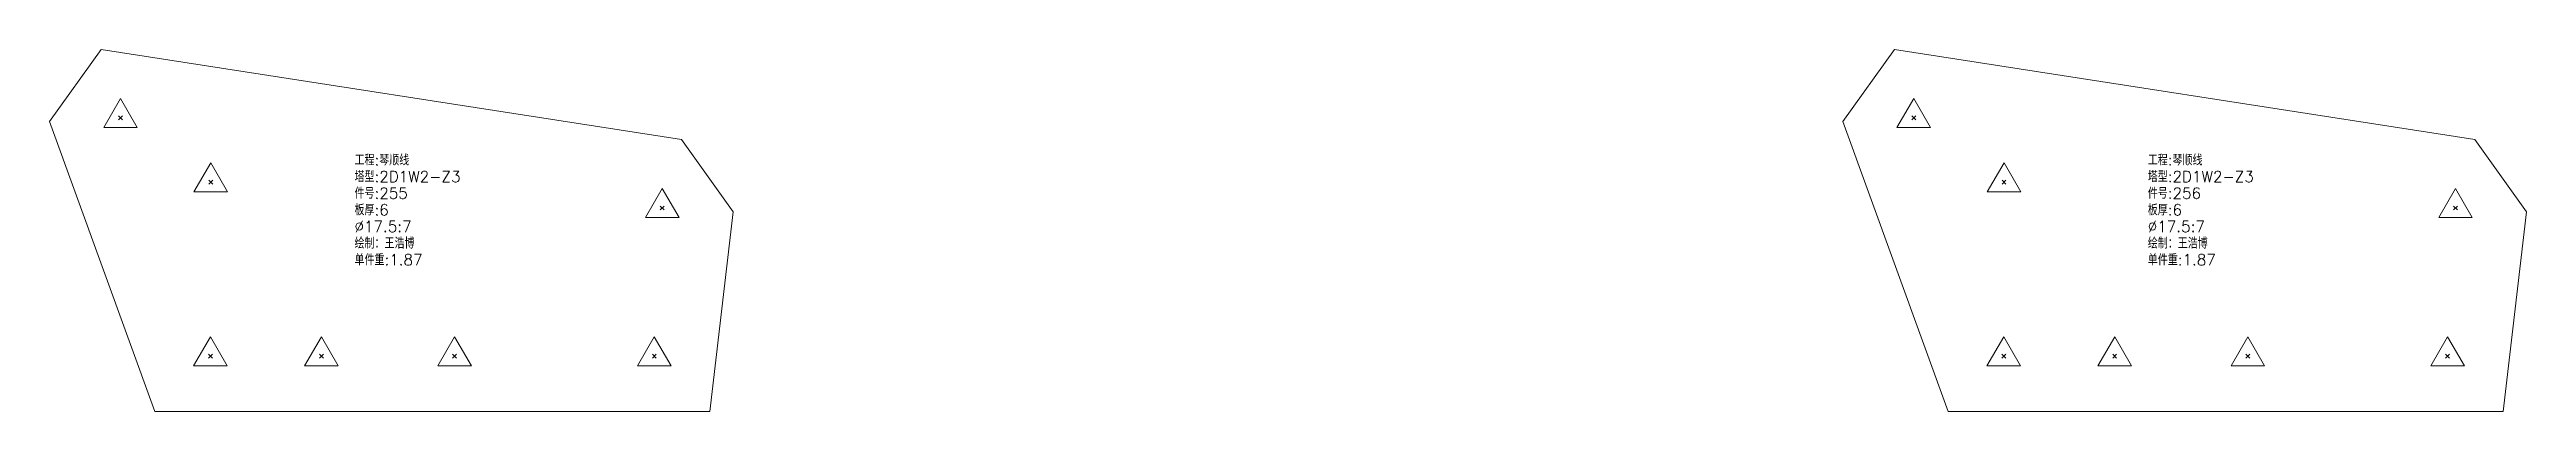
# Model space of a CAD drawing. Extents: x -580 to 8755, y 0 to 14723.
# Drawn here: x 3550 to 4666, y 10921 to 11084 of the extents above; entities that cross this region are included whole.
import ezdxf
from ezdxf.enums import TextEntityAlignment as Align

# ---------------------------------------------------------------- set-up
doc = ezdxf.new("R2010")
doc.units = 0
doc.header["$MEASUREMENT"] = 0
doc.layers.add('1', color=7, linetype='CONTINUOUS', lineweight=25)
doc.styles.get("Standard").update_dxf_attribs({"font": 'simplex.shx', "width": 0.7, "height": 3, "bigfont": 'gbhzfs.shx'})

msp = doc.modelspace()

# ---------------------------------------------------------------- texts
at = {"layer": '1', "color": 7, "linetype": 'Continuous', "lineweight": 18}
for s, p in [('塔型:2D1W2-Z3', (3687.67368, 11023.14828)), ('工程:琴顺线', (3687.67368, 11030.64828)), ('塔型:2D1W2-Z3', (4495.72993, 11023.14828)), ('工程:琴顺线', (4495.72993, 11030.64828)), ('件号:255', (3687.67368, 11015.64828)), ('件号:256', (4495.72993, 11015.64828)), ('板厚:6', (3687.67368, 11008.14828)), ('%%c17.5:7', (3687.67368, 11000.64828)), ('板厚:6', (4495.72993, 11008.14828)), ('%%c17.5:7', (4495.72993, 11000.64828)), ('绘制：王浩博', (3687.67368, 10993.14828)), ('绘制：王浩博', (4495.72993, 10993.14828)), ('单件重:1.87', (3687.67368, 10985.64828)), ('单件重:1.87', (4495.72993, 10985.64828))]:
    msp.add_text(s, height=5, dxfattribs=at).set_placement(p, align=Align.BOTTOM_LEFT)

# ---------------------------------------------------------------- linework, layer by layer
at = {"layer": '1', "color": 7, "linetype": 'Continuous', "lineweight": 18}
for p, q in [((3573.49083, 11084.49984), (3550.2413, 11051.9505)), ((3835.04802, 11043.81317), (3573.49083, 11084.49984)), ((4381.54707, 11084.49984), (4358.29754, 11051.9505)), ((4643.10426, 11043.81317), (4381.54707, 11084.49984)), ((3550.2413, 11051.9505), (3597.75009, 10921.16515)), ((4358.29754, 11051.9505), (4405.80634, 10921.16515)), ((3858.29754, 11011.26383), (3835.04802, 11043.81317)), ((4666.35379, 11011.26383), (4643.10426, 11043.81317)), ((3847.75009, 10921.16515), (3858.29754, 11011.26383)), ((4655.80634, 10921.16515), (4666.35379, 11011.26383)), ((3597.75009, 10921.16515), (3847.75009, 10921.16515)), ((4405.80634, 10921.16515), (4655.80634, 10921.16515))]:
    msp.add_line(p, q, dxfattribs=at)
at = {"layer": '1', "color": 7, "linetype": 'Continuous', "lineweight": 13}
for p, q in [((3582.2094, 11062.44422), (3574.6319, 11049.31922)), ((3589.7869, 11049.31922), (3582.2094, 11062.44422)), ((4390.26565, 11062.44422), (4382.68815, 11049.31922)), ((4397.84315, 11049.31922), (4390.26565, 11062.44422)), ((3581.3344, 11052.81922), (3583.0844, 11054.56922)), ((3583.0844, 11052.81922), (3581.3344, 11054.56922)), ((4389.39065, 11052.81922), (4391.14065, 11054.56922)), ((4391.14065, 11052.81922), (4389.39065, 11054.56922)), ((3574.6319, 11049.31922), (3589.7869, 11049.31922)), ((4382.68815, 11049.31922), (4397.84315, 11049.31922)), ((3622.89608, 11033.38231), (3615.31858, 11020.25731)), ((3630.47358, 11020.25731), (3622.89608, 11033.38231)), ((4430.95232, 11033.38231), (4423.37482, 11020.25731)), ((4438.52982, 11020.25731), (4430.95232, 11033.38231)), ((3615.31858, 11020.25731), (3630.47358, 11020.25731)), ((3622.02108, 11023.75731), (3623.77108, 11025.50731)), ((3623.77108, 11023.75731), (3622.02108, 11025.50731)), ((3826.32944, 11021.75754), (3818.75194, 11008.63254)), ((3833.90694, 11008.63254), (3826.32944, 11021.75754)), ((4423.37482, 11020.25731), (4438.52982, 11020.25731)), ((4430.07732, 11023.75731), (4431.82732, 11025.50731)), ((4431.82732, 11023.75731), (4430.07732, 11025.50731)), ((4634.38568, 11021.75754), (4626.80818, 11008.63254)), ((4641.96318, 11008.63254), (4634.38568, 11021.75754)), ((3818.75194, 11008.63254), (3833.90694, 11008.63254)), ((3825.45444, 11012.13254), (3827.20444, 11013.88254)), ((3827.20444, 11012.13254), (3825.45444, 11013.88254)), ((4626.80818, 11008.63254), (4641.96318, 11008.63254)), ((4633.51068, 11012.13254), (4635.26068, 11013.88254)), ((4635.26068, 11012.13254), (4633.51068, 11013.88254)), ((3622.75009, 10954.91515), (3615.17259, 10941.79015)), ((3630.32759, 10941.79015), (3622.75009, 10954.91515)), ((3672.75009, 10954.91515), (3665.17259, 10941.79015)), ((3680.32759, 10941.79015), (3672.75009, 10954.91515)), ((3732.75009, 10954.91515), (3725.17259, 10941.79015)), ((3740.32759, 10941.79015), (3732.75009, 10954.91515)), ((3822.75009, 10954.91515), (3815.17259, 10941.79015)), ((3830.32759, 10941.79015), (3822.75009, 10954.91515)), ((4430.80634, 10954.91515), (4423.22884, 10941.79015)), ((4438.38384, 10941.79015), (4430.80634, 10954.91515)), ((4480.80634, 10954.91515), (4473.22884, 10941.79015)), ((4488.38384, 10941.79015), (4480.80634, 10954.91515)), ((4540.80634, 10954.91515), (4533.22884, 10941.79015)), ((4548.38384, 10941.79015), (4540.80634, 10954.91515)), ((4630.80634, 10954.91515), (4623.22884, 10941.79015)), ((4638.38384, 10941.79015), (4630.80634, 10954.91515)), ((3615.17259, 10941.79015), (3630.32759, 10941.79015)), ((3621.87509, 10945.29015), (3623.62509, 10947.04015)), ((3623.62509, 10945.29015), (3621.87509, 10947.04015)), ((3665.17259, 10941.79015), (3680.32759, 10941.79015)), ((3671.87509, 10945.29015), (3673.62509, 10947.04015)), ((3673.62509, 10945.29015), (3671.87509, 10947.04015)), ((3725.17259, 10941.79015), (3740.32759, 10941.79015)), ((3731.87509, 10945.29015), (3733.62509, 10947.04015)), ((3733.62509, 10945.29015), (3731.87509, 10947.04015)), ((3815.17259, 10941.79015), (3830.32759, 10941.79015)), ((3821.87509, 10945.29015), (3823.62509, 10947.04015)), ((3823.62509, 10945.29015), (3821.87509, 10947.04015)), ((4423.22884, 10941.79015), (4438.38384, 10941.79015)), ((4429.93134, 10945.29015), (4431.68134, 10947.04015)), ((4431.68134, 10945.29015), (4429.93134, 10947.04015)), ((4473.22884, 10941.79015), (4488.38384, 10941.79015)), ((4479.93134, 10945.29015), (4481.68134, 10947.04015)), ((4481.68134, 10945.29015), (4479.93134, 10947.04015)), ((4533.22884, 10941.79015), (4548.38384, 10941.79015)), ((4539.93134, 10945.29015), (4541.68134, 10947.04015)), ((4541.68134, 10945.29015), (4539.93134, 10947.04015)), ((4623.22884, 10941.79015), (4638.38384, 10941.79015)), ((4629.93134, 10945.29015), (4631.68134, 10947.04015)), ((4631.68134, 10945.29015), (4629.93134, 10947.04015))]:
    msp.add_line(p, q, dxfattribs=at)

msp.set_redraw_order([(e.dxf.handle, doc.entitydb.next_handle()) for e in msp.query("TEXT MTEXT ATTDEF DIMENSION ARC_DIMENSION")])  # texts and dimensions are drawn at this point

doc.saveas('drawing.dxf')
